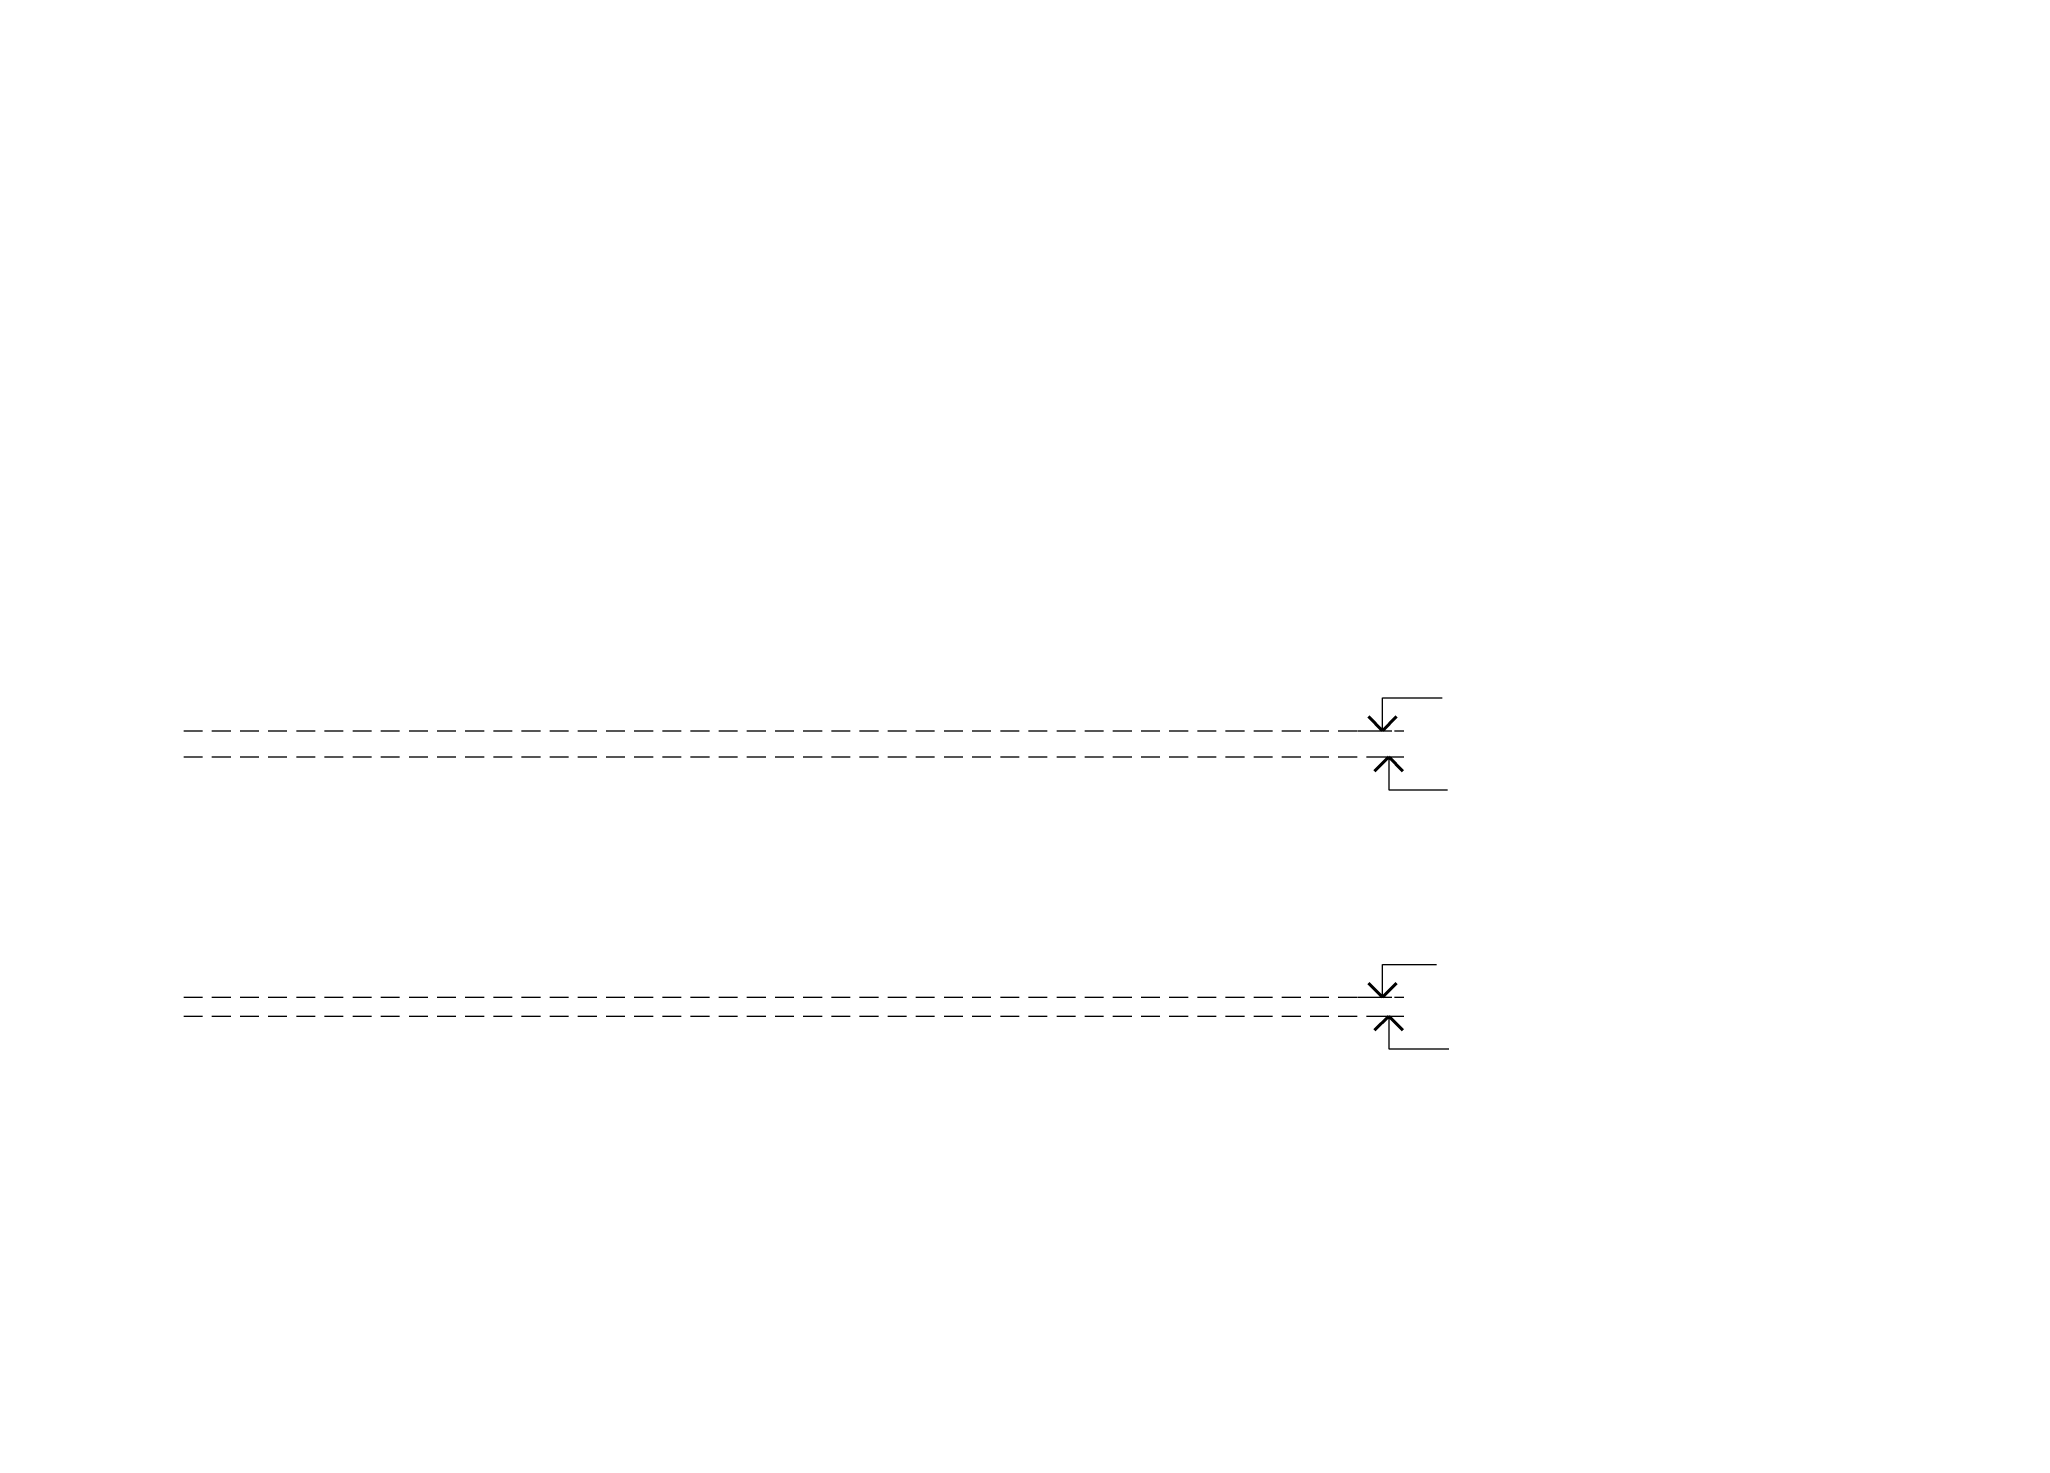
# Model space of a CAD drawing. Header units: millimetres. Extents: x 0 to 10500, y 0 to 297.
# Drawn here: x 5460 to 5880, y 0 to 297 of the extents above; entities that cross this region are included whole.
import ezdxf

# ---------------------------------------------------------------- set-up
doc = ezdxf.new("R2010")
doc.units = ezdxf.units.MM
for name, pattern in [('K5LT_BASIC', [0]), ('K5LT_DASHED', [6, 4, -2]), ('K5LT_THIN', [0])]:
    doc.linetypes.add(name, pattern=pattern)
doc.layers.add('Системный слой', color=7, linetype='Continuous')
doc.styles.add('KTEXTSTYLE', font='GOST_AU.SHX', dxfattribs={"width": 0.96, "height": 5})

# ---------------------------------------------------------------- blocks, each defined once
blk = doc.blocks.new('U1')
at = {"layer": 'Системный слой', "color": 7, "linetype": 'K5LT_THIN', "lineweight": 18}
for p, q in [((5746.16, 92.94), (5746.16, 99.94)), ((5746.16, 99.94), (5757.69, 99.94)), ((5740.92, 92.94), (5748.16, 92.94))]:
    blk.add_line(p, q, dxfattribs=at)
at = {"layer": 'Системный слой', "color": 5, "linetype": 'K5LT_BASIC', "lineweight": 40}
for p, q in [((5743.16, 95.94), (5746.16, 92.94)), ((5746.16, 92.94), (5749.16, 95.94))]:
    blk.add_line(p, q, dxfattribs=at)
blk = doc.blocks.new('U2')
at = {"layer": 'Системный слой', "color": 7, "linetype": 'K5LT_THIN', "lineweight": 18}
for p, q in [((5743.57, 88.94), (5749.49, 88.94)), ((5747.49, 88.94), (5747.49, 81.94)), ((5747.49, 81.94), (5760.33, 81.94))]:
    blk.add_line(p, q, dxfattribs=at)
at = {"layer": 'Системный слой', "color": 5, "linetype": 'K5LT_BASIC', "lineweight": 40}
for p, q in [((5747.49, 88.94), (5744.49, 85.94)), ((5750.49, 85.94), (5747.49, 88.94))]:
    blk.add_line(p, q, dxfattribs=at)
blk = doc.blocks.new('U3')
at = {"layer": 'Системный слой', "color": 7, "linetype": 'K5LT_THIN', "lineweight": 18}
for p, q in [((5746.16, 149.74), (5746.16, 156.74)), ((5746.16, 156.74), (5758.88, 156.74)), ((5740.92, 149.74), (5748.16, 149.74))]:
    blk.add_line(p, q, dxfattribs=at)
at = {"layer": 'Системный слой', "color": 5, "linetype": 'K5LT_BASIC', "lineweight": 40}
for p, q in [((5743.16, 152.74), (5746.16, 149.74)), ((5746.16, 149.74), (5749.16, 152.74))]:
    blk.add_line(p, q, dxfattribs=at)
blk = doc.blocks.new('U4')
at = {"layer": 'Системный слой', "color": 7, "linetype": 'K5LT_THIN', "lineweight": 18}
for p, q in [((5743.57, 144.14), (5749.49, 144.14)), ((5747.49, 144.14), (5747.49, 137.14)), ((5747.49, 137.14), (5760, 137.14))]:
    blk.add_line(p, q, dxfattribs=at)
at = {"layer": 'Системный слой', "color": 5, "linetype": 'K5LT_BASIC', "lineweight": 40}
for p, q in [((5747.49, 144.14), (5744.49, 141.14)), ((5750.49, 141.14), (5747.49, 144.14))]:
    blk.add_line(p, q, dxfattribs=at)
blk = doc.blocks.new('U0')
at = {"layer": 'Системный слой', "color": 7, "linetype": 'K5LT_DASHED', "lineweight": 18}
for p, q in [((5490.75, 149.74), (5750.75, 149.74)), ((5490.75, 144.14), (5750.75, 144.14)), ((5490.75, 92.94), (5750.75, 92.94)), ((5490.75, 88.94), (5750.75, 88.94))]:
    blk.add_line(p, q, dxfattribs=at)
at = {"layer": 'Системный слой'}
for name in ['U3', 'U4', 'U1', 'U2']:
    blk.add_blockref(name, (0, 0), dxfattribs=at)

msp = doc.modelspace()

# ---------------------------------------------------------------- block references
at = {"layer": 'Системный слой'}
msp.add_blockref('U0', (0, 0), dxfattribs=at)

doc.saveas('drawing.dxf')
